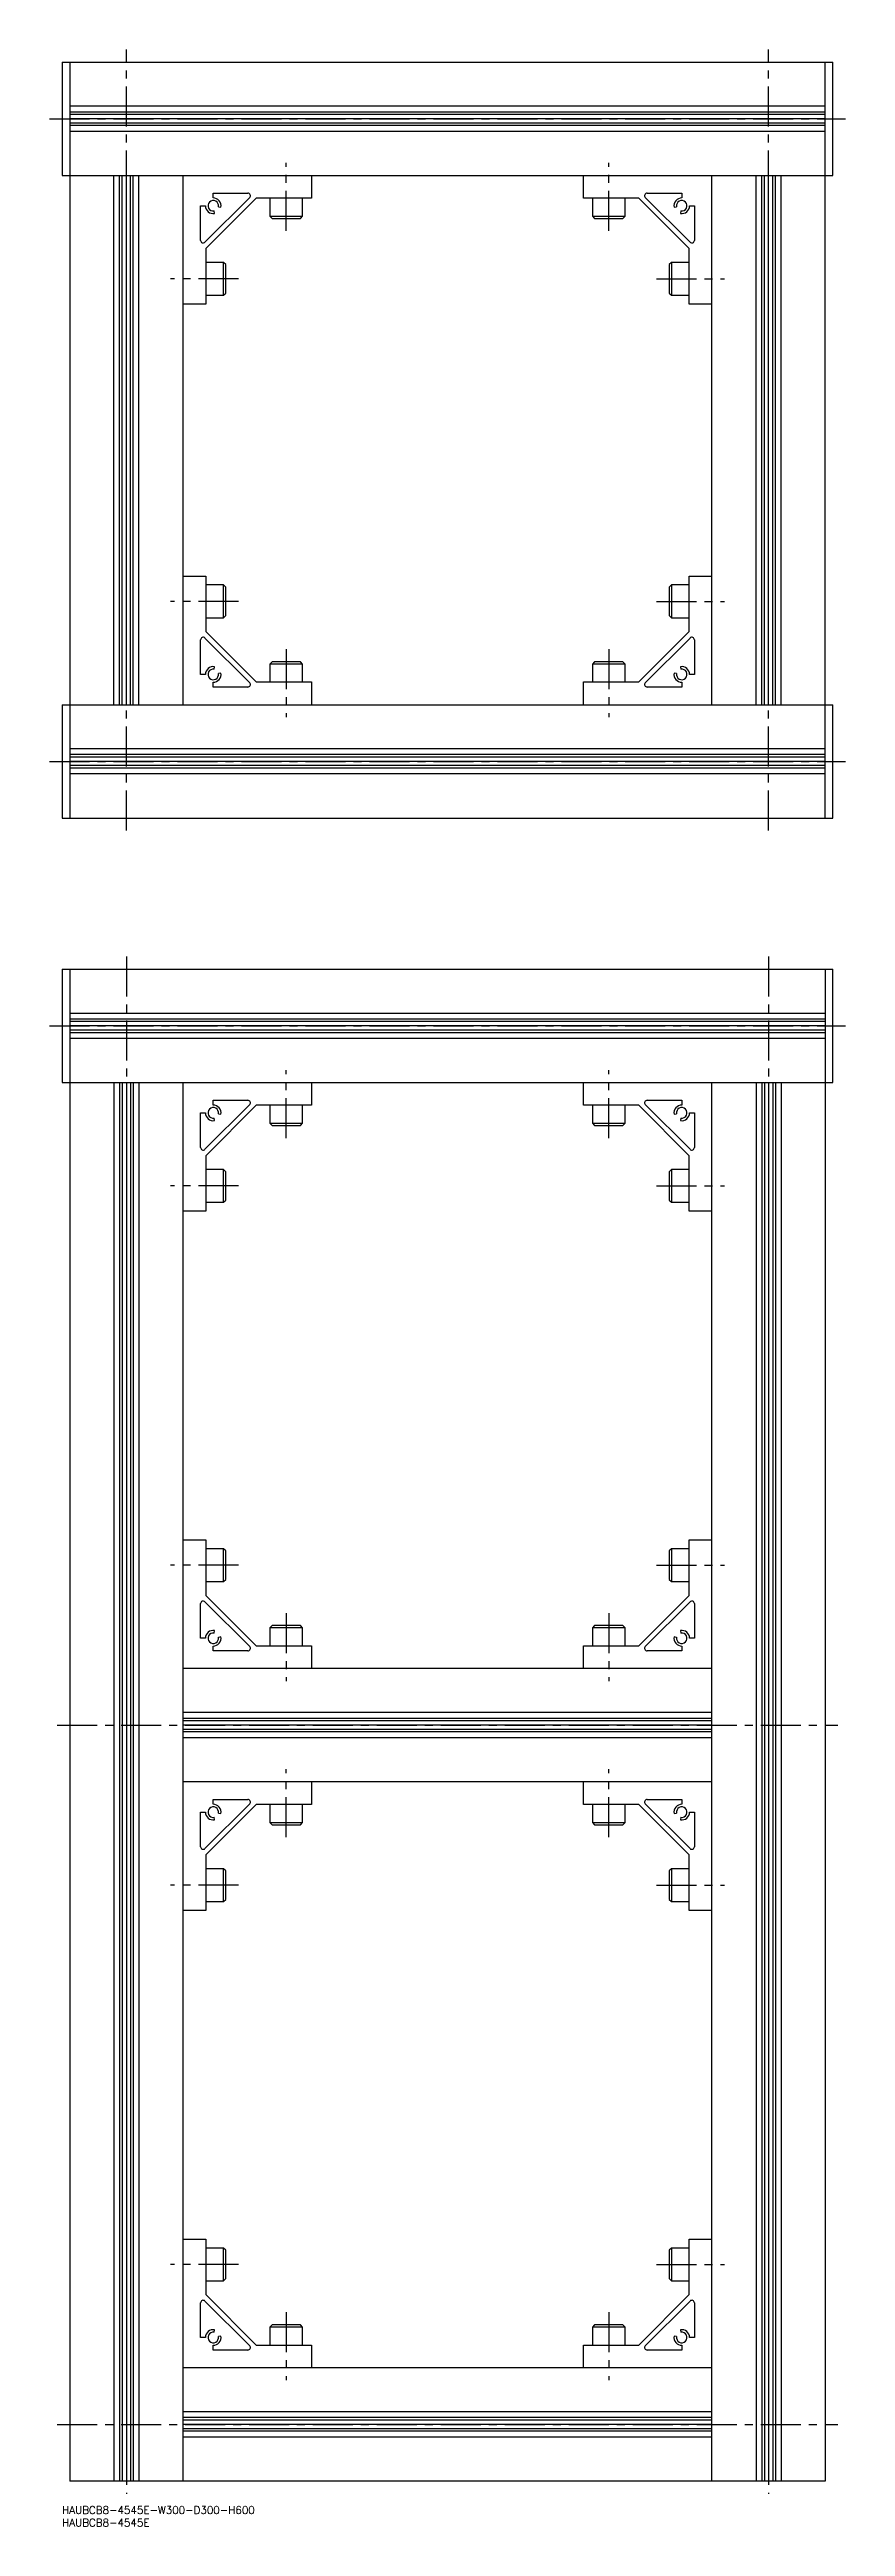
# Model space of a CAD drawing. Extents: x -5 to 776, y -8 to 975.
# Drawn here: x -5 to 311, y -8 to 975 of the extents above; entities that cross this region are included whole.
import ezdxf

# ---------------------------------------------------------------- set-up
doc = ezdxf.new("R2010")
doc.units = 0
doc.header["$LTSCALE"] = 0.5
doc.linetypes.add('CENTER', pattern=[50.8, 31.75, -6.35, 6.35, -6.35])
for name, color, linetype in [('MSM_CENTER', 1, 'CENTER'), ('MSM_CONTINUOUS', 7, 'CONTINUOUS'), ('MSM_PART_NUMBER', 7, 'CONTINUOUS')]:
    doc.layers.add(name, color=color, linetype=linetype)
doc.styles.get("Standard").update_dxf_attribs({"font": 'txt.shx', "height": 3, "bigfont": 'bigfont.shx'})

# ---------------------------------------------------------------- blocks, each defined once
blk = doc.blocks.new('*U8')
at = {"layer": 'MSM_PART_NUMBER'}
blk.add_text('HAUBCB8-4545E-W300-D300-H600', height=3, dxfattribs=at).set_placement((0, -3))
blk = doc.blocks.new('*U9')
at = {"layer": 'MSM_PART_NUMBER'}
blk.add_text('HAUBCB8-4545E', height=3, dxfattribs=at).set_placement((0, -8))

msp = doc.modelspace()

# ---------------------------------------------------------------- linework, layer by layer
at = {"layer": 'MSM_CENTER'}
for p, q in [((25.5, 665), (25.5, 975)), ((280.5, 665), (280.5, 975)), ((-5, 947.5), (311, 947.5)), ((89, 903), (89, 930)), ((217, 903), (217, 930)), ((70, 884), (43, 884)), ((236, 884), (263, 884)), ((70, 756), (43, 756)), ((236, 756), (263, 756)), ((89, 737), (89, 710)), ((217, 737), (217, 710)), ((-5, 692.5), (311, 692.5)), ((25.5, 615), (25.5, 5)), ((280.5, 615), (280.5, 5)), ((-5, 587.5), (311, 587.5)), ((89, 543), (89, 570)), ((217, 543), (217, 570)), ((70, 524), (43, 524)), ((236, 524), (263, 524)), ((70, 373.5), (43, 373.5)), ((236, 373.5), (263, 373.5)), ((89, 354.5), (89, 327.5)), ((217, 354.5), (217, 327.5)), ((-2, 310), (308, 310)), ((89, 265.5), (89, 292.5)), ((217, 265.5), (217, 292.5)), ((70, 246.5), (43, 246.5)), ((236, 246.5), (263, 246.5)), ((70, 96), (43, 96)), ((236, 96), (263, 96)), ((89, 77), (89, 50)), ((217, 77), (217, 50)), ((-2, 32.5), (308, 32.5))]:
    msp.add_line(p, q, dxfattribs=at)
at = {"layer": 'MSM_CONTINUOUS'}
for p, q in [((0, 970), (306, 970)), ((0, 970), (0, 925)), ((3, 970), (3, 670)), ((303, 670), (303, 970)), ((306, 925), (306, 970)), ((303, 952.5), (3, 952.5)), ((303, 950.19), (3, 950.19)), ((303, 949.2), (3, 949.2)), ((303, 947.5), (3, 947.5)), ((303, 945.8), (3, 945.8)), ((303, 944.81), (3, 944.81)), ((303, 942.5), (3, 942.5)), ((0, 925), (306, 925)), ((20.5, 715), (20.5, 925)), ((22.81, 715), (22.81, 925)), ((23.8, 715), (23.8, 925)), ((25.5, 715), (25.5, 925)), ((27.2, 715), (27.2, 925)), ((28.19, 715), (28.19, 925)), ((30.5, 715), (30.5, 925)), ((48, 715), (48, 925)), ((99, 925), (99, 916)), ((207, 916), (207, 925)), ((258, 715), (258, 925)), ((275.5, 715), (275.5, 925)), ((277.81, 715), (277.81, 925)), ((278.8, 715), (278.8, 925)), ((280.5, 715), (280.5, 925)), ((282.2, 715), (282.2, 925)), ((283.19, 715), (283.19, 925)), ((285.5, 715), (285.5, 925)), ((74.46, 916.29), (56.71, 898.54)), ((77, 916), (57, 896)), ((60, 918), (73.76, 918)), ((60, 916.1), (60, 918)), ((99, 916), (77, 916)), ((82.5, 916), (82.5, 908.87)), ((95.5, 908.87), (95.5, 916)), ((229, 916), (207, 916)), ((210.5, 916), (210.5, 908.87)), ((223.5, 908.87), (223.5, 916)), ((249, 896), (229, 916)), ((249.29, 898.54), (231.54, 916.29)), ((232.24, 918), (246, 918)), ((246, 918), (246, 916.1)), ((55, 899.24), (55, 913)), ((55, 913), (56.9, 913)), ((60.54, 909.95), (60.36, 910.93)), ((62.07, 912.64), (63.05, 912.46)), ((82.5, 908.87), (83.37, 908)), ((82.5, 908.87), (95.5, 908.87)), ((83.37, 908), (94.63, 908)), ((94.63, 908), (95.5, 908.87)), ((210.5, 908.87), (211.37, 908)), ((210.5, 908.87), (223.5, 908.87)), ((211.37, 908), (222.63, 908)), ((222.63, 908), (223.5, 908.87)), ((242.95, 912.46), (243.93, 912.64)), ((245.64, 910.93), (245.46, 909.95)), ((249.1, 913), (251, 913)), ((251, 913), (251, 899.24)), ((57, 896), (57, 874)), ((249, 874), (249, 896)), ((64.13, 890.5), (57, 890.5)), ((64.13, 877.5), (64.13, 890.5)), ((65, 889.63), (64.13, 890.5)), ((65, 878.37), (65, 889.63)), ((241.87, 890.5), (241, 889.63)), ((241, 889.63), (241, 878.37)), ((241.87, 890.5), (241.87, 877.5)), ((249, 890.5), (241.87, 890.5)), ((57, 877.5), (64.13, 877.5)), ((64.13, 877.5), (65, 878.37)), ((241, 878.37), (241.87, 877.5)), ((241.87, 877.5), (249, 877.5)), ((57, 874), (48, 874)), ((258, 874), (249, 874)), ((48, 766), (57, 766)), ((57, 766), (57, 744)), ((64.13, 762.5), (57, 762.5)), ((65, 761.63), (64.13, 762.5)), ((64.13, 749.5), (64.13, 762.5)), ((65, 750.37), (65, 761.63)), ((241.87, 762.5), (241, 761.63)), ((241, 761.63), (241, 750.37)), ((249, 762.5), (241.87, 762.5)), ((241.87, 762.5), (241.87, 749.5)), ((249, 744), (249, 766)), ((249, 766), (258, 766)), ((57, 749.5), (64.13, 749.5)), ((64.13, 749.5), (65, 750.37)), ((241, 750.37), (241.87, 749.5)), ((241.87, 749.5), (249, 749.5)), ((55, 727), (55, 740.76)), ((56.71, 741.46), (74.46, 723.71)), ((57, 744), (77, 724)), ((229, 724), (249, 744)), ((231.54, 723.71), (249.29, 741.46)), ((251, 740.76), (251, 727)), ((60.36, 729.07), (60.54, 730.05)), ((63.05, 727.54), (62.07, 727.36)), ((83.37, 732), (82.5, 731.13)), ((82.5, 731.13), (82.5, 724)), ((95.5, 731.13), (82.5, 731.13)), ((94.63, 732), (83.37, 732)), ((95.5, 731.13), (94.63, 732)), ((95.5, 724), (95.5, 731.13)), ((211.37, 732), (210.5, 731.13)), ((210.5, 731.13), (210.5, 724)), ((223.5, 731.13), (210.5, 731.13)), ((222.63, 732), (211.37, 732)), ((223.5, 731.13), (222.63, 732)), ((223.5, 724), (223.5, 731.13)), ((243.93, 727.36), (242.95, 727.54)), ((245.46, 730.05), (245.64, 729.07)), ((56.9, 727), (55, 727)), ((60, 722), (60, 723.9)), ((73.76, 722), (60, 722)), ((77, 724), (99, 724)), ((99, 724), (99, 715)), ((207, 724), (229, 724)), ((207, 715), (207, 724)), ((246, 722), (232.24, 722)), ((246, 723.9), (246, 722)), ((251, 727), (249.1, 727)), ((0, 715), (306, 715)), ((0, 715), (0, 670)), ((306, 670), (306, 715)), ((303, 697.5), (3, 697.5)), ((303, 695.19), (3, 695.19)), ((303, 694.2), (3, 694.2)), ((303, 692.5), (3, 692.5)), ((303, 690.8), (3, 690.8)), ((303, 689.81), (3, 689.81)), ((303, 687.5), (3, 687.5)), ((0, 670), (306, 670)), ((0, 610), (306, 610)), ((0, 610), (0, 565)), ((3, 610), (3, 10)), ((303, 610), (303, 10)), ((306, 565), (306, 610)), ((303, 592.5), (3, 592.5)), ((303, 590.19), (3, 590.19)), ((303, 589.2), (3, 589.2)), ((303, 587.5), (3, 587.5)), ((303, 585.8), (3, 585.8)), ((303, 584.81), (3, 584.81)), ((303, 582.5), (3, 582.5)), ((0, 565), (306, 565)), ((20.5, 565), (20.5, 10)), ((22.81, 565), (22.81, 10)), ((23.8, 565), (23.8, 10)), ((25.5, 565), (25.5, 10)), ((27.2, 565), (27.2, 10)), ((28.19, 565), (28.19, 10)), ((30.5, 565), (30.5, 10)), ((48, 10), (48, 565)), ((99, 565), (99, 556)), ((207, 556), (207, 565)), ((258, 10), (258, 565)), ((275.5, 565), (275.5, 10)), ((277.81, 565), (277.81, 10)), ((278.8, 565), (278.8, 10)), ((280.5, 565), (280.5, 10)), ((282.2, 565), (282.2, 10)), ((283.19, 565), (283.19, 10)), ((285.5, 565), (285.5, 10)), ((55, 553), (56.9, 553)), ((55, 539.24), (55, 553)), ((74.46, 556.29), (56.71, 538.54)), ((77, 556), (57, 536)), ((60, 558), (73.76, 558)), ((60, 556.1), (60, 558)), ((60.54, 549.95), (60.36, 550.93)), ((62.07, 552.64), (63.05, 552.46)), ((99, 556), (77, 556)), ((82.5, 556), (82.5, 548.87)), ((95.5, 548.87), (95.5, 556)), ((229, 556), (207, 556)), ((210.5, 556), (210.5, 548.87)), ((223.5, 548.87), (223.5, 556)), ((249, 536), (229, 556)), ((249.29, 538.54), (231.54, 556.29)), ((232.24, 558), (246, 558)), ((242.95, 552.46), (243.93, 552.64)), ((245.64, 550.93), (245.46, 549.95)), ((246, 558), (246, 556.1)), ((249.1, 553), (251, 553)), ((251, 553), (251, 539.24)), ((82.5, 548.87), (83.37, 548)), ((82.5, 548.87), (95.5, 548.87)), ((83.37, 548), (94.63, 548)), ((94.63, 548), (95.5, 548.87)), ((210.5, 548.87), (211.37, 548)), ((210.5, 548.87), (223.5, 548.87)), ((211.37, 548), (222.63, 548)), ((222.63, 548), (223.5, 548.87)), ((57, 536), (57, 514)), ((249, 514), (249, 536)), ((64.13, 530.5), (57, 530.5)), ((65, 529.63), (64.13, 530.5)), ((64.13, 517.5), (64.13, 530.5)), ((65, 518.37), (65, 529.63)), ((241.87, 530.5), (241, 529.63)), ((241, 529.63), (241, 518.37)), ((249, 530.5), (241.87, 530.5)), ((241.87, 530.5), (241.87, 517.5)), ((57, 514), (48, 514)), ((57, 517.5), (64.13, 517.5)), ((64.13, 517.5), (65, 518.37)), ((241, 518.37), (241.87, 517.5)), ((241.87, 517.5), (249, 517.5)), ((258, 514), (249, 514)), ((48, 383.5), (57, 383.5)), ((57, 383.5), (57, 361.5)), ((249, 361.5), (249, 383.5)), ((249, 383.5), (258, 383.5)), ((64.13, 380), (57, 380)), ((65, 379.13), (64.13, 380)), ((64.13, 367), (64.13, 380)), ((65, 367.87), (65, 379.13)), ((241.87, 380), (241, 379.13)), ((241, 379.13), (241, 367.87)), ((249, 380), (241.87, 380)), ((241.87, 380), (241.87, 367)), ((57, 367), (64.13, 367)), ((64.13, 367), (65, 367.87)), ((241, 367.87), (241.87, 367)), ((241.87, 367), (249, 367)), ((55, 344.5), (55, 358.26)), ((56.71, 358.96), (74.46, 341.21)), ((57, 361.5), (77, 341.5)), ((229, 341.5), (249, 361.5)), ((231.54, 341.21), (249.29, 358.96)), ((251, 358.26), (251, 344.5)), ((56.9, 344.5), (55, 344.5)), ((60.36, 346.57), (60.54, 347.55)), ((63.05, 345.04), (62.07, 344.86)), ((83.37, 349.5), (82.5, 348.63)), ((82.5, 348.63), (82.5, 341.5)), ((95.5, 348.63), (82.5, 348.63)), ((94.63, 349.5), (83.37, 349.5)), ((95.5, 348.63), (94.63, 349.5)), ((95.5, 341.5), (95.5, 348.63)), ((211.37, 349.5), (210.5, 348.63)), ((210.5, 348.63), (210.5, 341.5)), ((223.5, 348.63), (210.5, 348.63)), ((222.63, 349.5), (211.37, 349.5)), ((223.5, 348.63), (222.63, 349.5)), ((223.5, 341.5), (223.5, 348.63)), ((243.93, 344.86), (242.95, 345.04)), ((245.46, 347.55), (245.64, 346.57)), ((251, 344.5), (249.1, 344.5)), ((60, 339.5), (60, 341.4)), ((73.76, 339.5), (60, 339.5)), ((77, 341.5), (99, 341.5)), ((99, 341.5), (99, 332.5)), ((207, 341.5), (229, 341.5)), ((207, 332.5), (207, 341.5)), ((246, 339.5), (232.24, 339.5)), ((246, 341.4), (246, 339.5)), ((258, 332.5), (48, 332.5)), ((258, 315), (48, 315)), ((258, 312.69), (48, 312.69)), ((258, 311.7), (48, 311.7)), ((258, 310), (48, 310)), ((258, 308.3), (48, 308.3)), ((258, 307.31), (48, 307.31)), ((258, 305), (48, 305)), ((258, 287.5), (48, 287.5)), ((99, 287.5), (99, 278.5)), ((207, 278.5), (207, 287.5)), ((55, 261.74), (55, 275.5)), ((55, 275.5), (56.9, 275.5)), ((74.46, 278.79), (56.71, 261.04)), ((77, 278.5), (57, 258.5)), ((60, 280.5), (73.76, 280.5)), ((60, 278.6), (60, 280.5)), ((99, 278.5), (77, 278.5)), ((82.5, 278.5), (82.5, 271.37)), ((95.5, 271.37), (95.5, 278.5)), ((229, 278.5), (207, 278.5)), ((210.5, 278.5), (210.5, 271.37)), ((223.5, 271.37), (223.5, 278.5)), ((249, 258.5), (229, 278.5)), ((249.29, 261.04), (231.54, 278.79)), ((232.24, 280.5), (246, 280.5)), ((246, 280.5), (246, 278.6)), ((249.1, 275.5), (251, 275.5)), ((251, 275.5), (251, 261.74)), ((60.54, 272.45), (60.36, 273.43)), ((62.07, 275.14), (63.05, 274.96)), ((82.5, 271.37), (83.37, 270.5)), ((82.5, 271.37), (95.5, 271.37)), ((83.37, 270.5), (94.63, 270.5)), ((94.63, 270.5), (95.5, 271.37)), ((210.5, 271.37), (211.37, 270.5)), ((210.5, 271.37), (223.5, 271.37)), ((211.37, 270.5), (222.63, 270.5)), ((222.63, 270.5), (223.5, 271.37)), ((242.95, 274.96), (243.93, 275.14)), ((245.64, 273.43), (245.46, 272.45)), ((57, 258.5), (57, 236.5)), ((249, 236.5), (249, 258.5)), ((64.13, 253), (57, 253)), ((65, 252.13), (64.13, 253)), ((64.13, 240), (64.13, 253)), ((65, 240.87), (65, 252.13)), ((241.87, 253), (241, 252.13)), ((241, 252.13), (241, 240.87)), ((241.87, 253), (241.87, 240)), ((249, 253), (241.87, 253)), ((57, 236.5), (48, 236.5)), ((57, 240), (64.13, 240)), ((64.13, 240), (65, 240.87)), ((241, 240.87), (241.87, 240)), ((241.87, 240), (249, 240)), ((258, 236.5), (249, 236.5)), ((48, 106), (57, 106)), ((57, 106), (57, 84)), ((64.13, 102.5), (57, 102.5)), ((65, 101.63), (64.13, 102.5)), ((64.13, 89.5), (64.13, 102.5)), ((65, 90.37), (65, 101.63)), ((241.87, 102.5), (241, 101.63)), ((241, 101.63), (241, 90.37)), ((249, 102.5), (241.87, 102.5)), ((241.87, 102.5), (241.87, 89.5)), ((249, 84), (249, 106)), ((249, 106), (258, 106)), ((57, 89.5), (64.13, 89.5)), ((64.13, 89.5), (65, 90.37)), ((241, 90.37), (241.87, 89.5)), ((241.87, 89.5), (249, 89.5)), ((55, 67), (55, 80.76)), ((56.71, 81.46), (74.46, 63.71)), ((57, 84), (77, 64)), ((229, 64), (249, 84)), ((231.54, 63.71), (249.29, 81.46)), ((251, 80.76), (251, 67)), ((60.36, 69.07), (60.54, 70.05)), ((83.37, 72), (82.5, 71.13)), ((82.5, 71.13), (82.5, 64)), ((95.5, 71.13), (82.5, 71.13)), ((94.63, 72), (83.37, 72)), ((95.5, 71.13), (94.63, 72)), ((95.5, 64), (95.5, 71.13)), ((211.37, 72), (210.5, 71.13)), ((210.5, 71.13), (210.5, 64)), ((223.5, 71.13), (210.5, 71.13)), ((222.63, 72), (211.37, 72)), ((223.5, 71.13), (222.63, 72)), ((223.5, 64), (223.5, 71.13)), ((245.46, 70.05), (245.64, 69.07)), ((56.9, 67), (55, 67)), ((60, 62), (60, 63.9)), ((73.76, 62), (60, 62)), ((63.05, 67.54), (62.07, 67.36)), ((77, 64), (99, 64)), ((99, 64), (99, 55)), ((207, 64), (229, 64)), ((207, 55), (207, 64)), ((246, 62), (232.24, 62)), ((243.93, 67.36), (242.95, 67.54)), ((246, 63.9), (246, 62)), ((251, 67), (249.1, 67)), ((258, 55), (48, 55)), ((258, 37.5), (48, 37.5)), ((258, 35.19), (48, 35.19)), ((258, 34.2), (48, 34.2)), ((258, 32.5), (48, 32.5)), ((258, 30.8), (48, 30.8)), ((258, 29.81), (48, 29.81)), ((258, 27.5), (48, 27.5)), ((303, 10), (3, 10))]:
    msp.add_line(p, q, dxfattribs=at)
for centre, radius, start, end in [((60, 913), 2.1, 350, 280), ((60, 913), 3.1, 350, 90), ((73.76, 917), 1, 315, 90), ((232.24, 917), 1, 90, 225), ((246, 913), 3.1, 90, 190), ((246, 913), 2.1, 260, 190), ((60, 913), 3.1, 180, 280), ((246, 913), 3.1, 260, 0), ((56, 899.24), 1, 180, 315), ((250, 899.24), 1, 225, 0), ((56, 740.76), 1, 45, 180), ((250, 740.76), 1, 0, 135), ((60, 727), 3.1, 80, 180), ((60, 727), 2.1, 80, 10), ((60, 727), 3.1, 270, 10), ((246, 727), 3.1, 170, 270), ((246, 727), 2.1, 170, 100), ((246, 727), 3.1, 0, 100), ((73.76, 723), 1, 270, 45), ((232.24, 723), 1, 135, 270), ((60, 553), 3.1, 180, 280), ((60, 553), 2.1, 350, 280), ((60, 553), 3.1, 350, 90), ((73.76, 557), 1, 315, 90), ((232.24, 557), 1, 90, 225), ((246, 553), 3.1, 90, 190), ((246, 553), 2.1, 260, 190), ((246, 553), 3.1, 260, 0), ((56, 539.24), 1, 180, 315), ((250, 539.24), 1, 225, 0), ((56, 358.26), 1, 45, 180), ((250, 358.26), 1, 0, 135), ((60, 344.5), 3.1, 80, 180), ((60, 344.5), 2.1, 80, 10), ((60, 344.5), 3.1, 270, 10), ((246, 344.5), 3.1, 170, 270), ((246, 344.5), 2.1, 170, 100), ((246, 344.5), 3.1, 0, 100), ((73.76, 340.5), 1, 270, 45), ((232.24, 340.5), 1, 135, 270), ((60, 275.5), 3.1, 180, 280), ((60, 275.5), 2.1, 350, 280), ((60, 275.5), 3.1, 350, 90), ((73.76, 279.5), 1, 315, 90), ((232.24, 279.5), 1, 90, 225), ((246, 275.5), 3.1, 90, 190), ((246, 275.5), 2.1, 260, 190), ((246, 275.5), 3.1, 260, 0), ((56, 261.74), 1, 180, 315), ((250, 261.74), 1, 225, 0), ((56, 80.76), 1, 45, 180), ((250, 80.76), 1, 0, 135), ((60, 67), 3.1, 80, 180), ((60, 67), 2.1, 80, 10), ((246, 67), 2.1, 170, 100), ((246, 67), 3.1, 0, 100), ((60, 67), 3.1, 270, 10), ((73.76, 63), 1, 270, 45), ((232.24, 63), 1, 135, 270), ((246, 67), 3.1, 170, 270)]:
    msp.add_arc(centre, radius, start, end, dxfattribs=at)

# ---------------------------------------------------------------- block references
for name in ['*U8', '*U9']:
    msp.add_blockref(name, (0, 0), dxfattribs=at)

doc.saveas('drawing.dxf')
